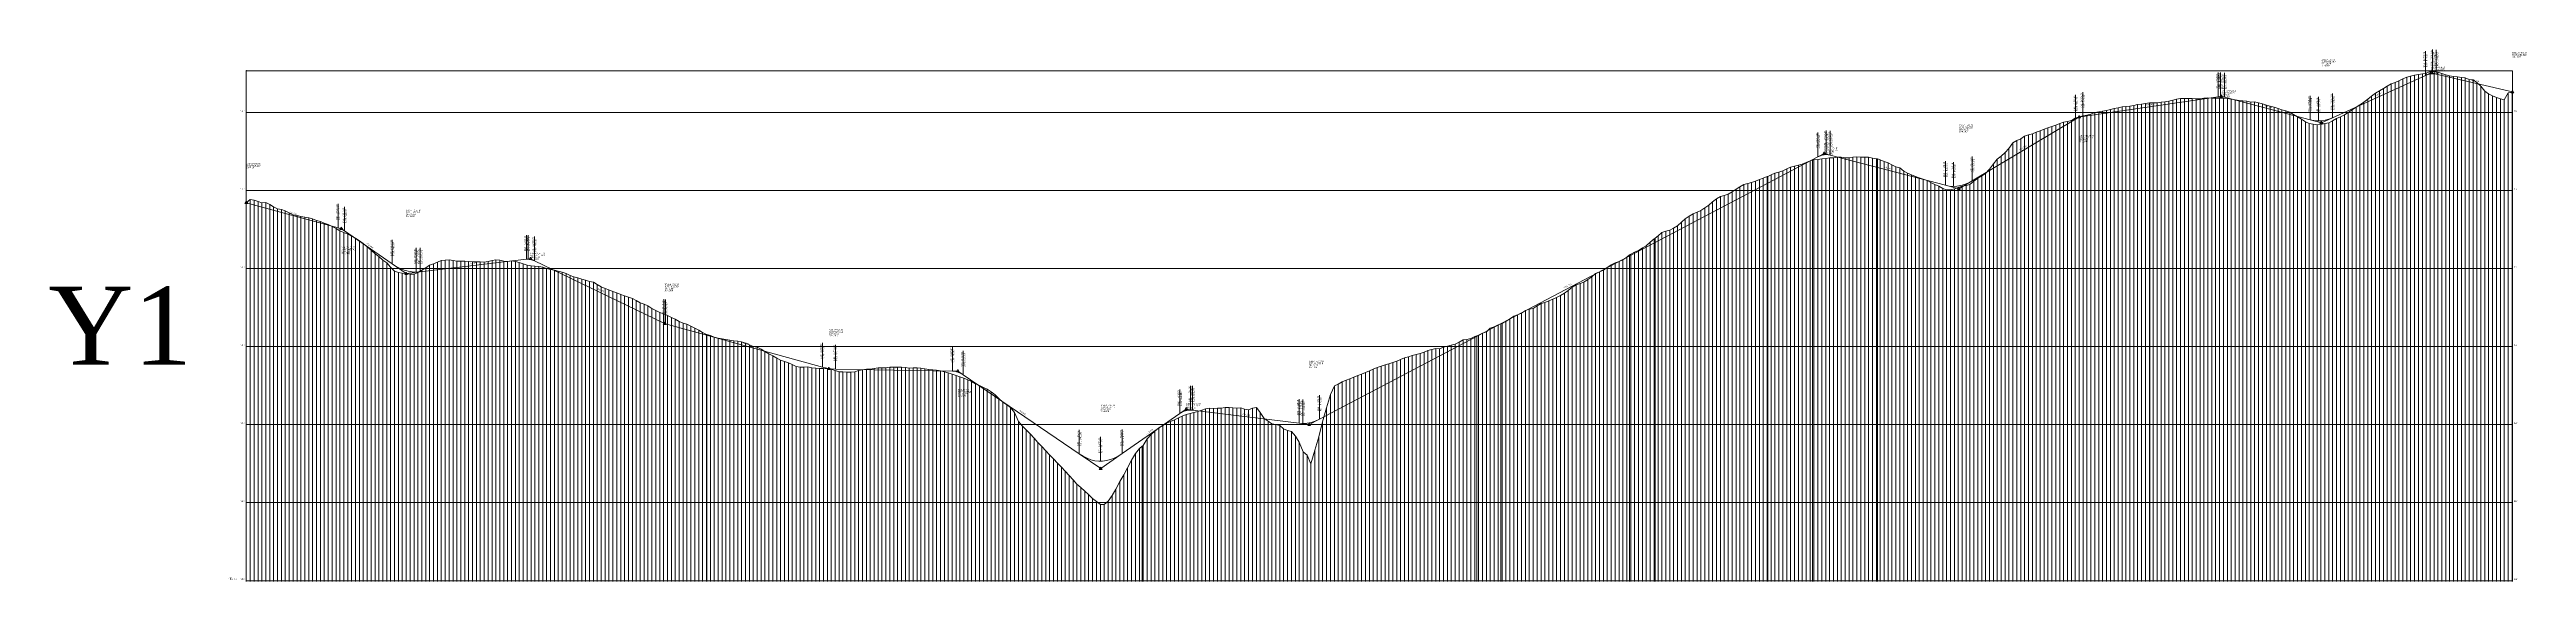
# Model space of a CAD drawing. Header units: metres. Extents: x 478603 to 489313, y 4282657 to 4289463.
# Drawn here: x 482925 to 486100, y 4288782 to 4289463 of the extents above; entities that cross this region are included whole.
import ezdxf

# ---------------------------------------------------------------- set-up
doc = ezdxf.new("R2010")
doc.units = ezdxf.units.M
doc.layers.get('0').update_dxf_attribs({"color": 5, "lineweight": 0})
for name, color, linetype, lineweight in [('PL_SEMBOL', 7, 'Continuous', 0), ('PR_ALINMAN', 1, 'Continuous', 0), ('PR_ENK_EKSEN1', 5, 'Continuous', 0), ('PR_ENK_EKSEN1D', 1, 'Continuous', 0), ('PR_KIYAS', 153, 'Continuous', 0), ('PR_KURP', 2, 'Continuous', 0), ('PR_KURP_MIN', 30, 'Continuous', 0), ('PR_KURP_TF', 4, 'Continuous', 0), ('PR_KURP_TO', 96, 'Continuous', 0), ('PR_OLCEK', 1, 'Continuous', 0), ('PR_PROFIL', 153, 'Continuous', 0), ('PR_TANJANT', 30, 'Continuous', 0)]:
    doc.layers.add(name, color=color, linetype=linetype, lineweight=lineweight)
doc.styles.get("Standard").update_dxf_attribs({"font": 'times.ttf'})

# ---------------------------------------------------------------- blocks, each defined once
blk = doc.blocks.new('3')
at = {"layer": 'PL_SEMBOL'}
for p, q in [((0, 2), (-1.75, -1)), ((0.125, 0.125), (-0.125, -0.125)), ((-0.125, 0.125), (0.125, -0.125)), ((1.75, -1), (0, 2)), ((-1.75, -1), (1.75, -1))]:
    blk.add_line(p, q, dxfattribs=at)

msp = doc.modelspace()

# ---------------------------------------------------------------- linework, layer by layer
at = {"layer": 'PR_ALINMAN'}
for p, q in [((485851.9, 4289375.9), (485971, 4289430.1)), ((485984.8, 4289431.7), (486082.5, 4289408.9)), ((485531.6, 4289377.6), (485705.1, 4289402.7)), ((485713.3, 4289402.2), (485823.1, 4289373.1)), ((485389.9, 4289295.1), (485522.5, 4289374.2)), ((484552.8, 4288989.4), (485192, 4289325.8)), ((485207.8, 4289327.9), (485355.6, 4289289.3)), ((483177, 4289266.8), (483294.6, 4289234.7)), ((483303, 4289230.7), (483364.2, 4289188.4)), ((483399.9, 4289178.2), (483536.2, 4289194.4)), ((483546.4, 4289192.6), (483712.4, 4289112.5)), ((483714.4, 4289111.8), (483915.6, 4289056.3)), ((483932.3, 4289053.8), (484082.3, 4289051.2)), ((484096.1, 4289046.3), (484244.9, 4288945)), ((484299.9, 4288945.3), (484373.9, 4288996.6)), ((484390.2, 4289001.2), (484526.7, 4288984.2))]:
    msp.add_line(p, q, dxfattribs=at)
at = {"layer": 'PR_ENK_EKSEN1'}
for p, q in [((485922, 4289416.4), (485927, 4289419.1)), ((485927, 4289419.1), (485932, 4289421.1)), ((485932, 4289421.1), (485937, 4289423.3)), ((485937, 4289423.3), (485942, 4289425.5)), ((485942, 4289425.5), (485947, 4289427.7)), ((485947, 4289427.7), (485952, 4289429.3)), ((485952, 4289429.3), (485957, 4289430.4)), ((485957, 4289430.4), (485962, 4289431.3)), ((485962, 4289431.3), (485967, 4289432.2)), ((485967, 4289432.2), (485972, 4289433.1)), ((485972, 4289433.1), (485977, 4289435)), ((485977, 4289435), (485982, 4289435)), ((485982, 4289435), (485987, 4289434.1)), ((485987, 4289434.1), (485992, 4289432.7)), ((485992, 4289432.7), (485997, 4289430.9)), ((485997, 4289430.9), (486002, 4289429.5)), ((486002, 4289429.5), (486007, 4289428.7)), ((486007, 4289428.7), (486012, 4289428.4)), ((486012, 4289428.4), (486017, 4289427.6)), ((486017, 4289427.6), (486022, 4289427.2)), ((486022, 4289427.2), (486027, 4289424.8)), ((486027, 4289424.8), (486032, 4289424.5)), ((486032, 4289424.5), (486037, 4289421.1)), ((486037, 4289421.1), (486042, 4289416.5)), ((485562, 4289385.2), (485567, 4289386.5)), ((485567, 4289386.5), (485572, 4289387.6)), ((485572, 4289387.6), (485577, 4289388.6)), ((485577, 4289388.6), (485582, 4289389.8)), ((485582, 4289389.8), (485587, 4289390.2)), ((485587, 4289390.2), (485592, 4289390.8)), ((485592, 4289390.8), (485597, 4289391.7)), ((485597, 4289391.7), (485602, 4289392.6)), ((485602, 4289392.6), (485607, 4289393.3)), ((485607, 4289393.3), (485612, 4289394.2)), ((485612, 4289394.2), (485617, 4289394.8)), ((485617, 4289394.8), (485617.4, 4289394.8)), ((485617.4, 4289394.8), (485622, 4289394.9)), ((485622, 4289394.9), (485627, 4289395.1)), ((485627, 4289395.1), (485632, 4289395.6)), ((485632, 4289395.6), (485637, 4289396.3)), ((485637, 4289396.3), (485642, 4289397.1)), ((485642, 4289397.1), (485647, 4289398.2)), ((485647, 4289398.2), (485652, 4289399.5)), ((485652, 4289399.5), (485657, 4289400.4)), ((485657, 4289400.4), (485662, 4289400.4)), ((485662, 4289400.4), (485667, 4289400.4)), ((485667, 4289400.4), (485672, 4289400.3)), ((485672, 4289400.3), (485677, 4289399.9)), ((485677, 4289399.9), (485682, 4289400.2)), ((485682, 4289400.2), (485687, 4289400.8)), ((485687, 4289400.8), (485692, 4289401.2)), ((485692, 4289401.2), (485697, 4289400.9)), ((485697, 4289400.9), (485702, 4289400.9)), ((485702, 4289400.9), (485707, 4289401.1)), ((485707, 4289401.1), (485712, 4289401.1)), ((485712, 4289401.1), (485717, 4289400.4)), ((485717, 4289400.4), (485722, 4289399.7)), ((485722, 4289399.7), (485727, 4289399)), ((485727, 4289399), (485732, 4289398.1)), ((485732, 4289398.1), (485737, 4289397.7)), ((485737, 4289397.7), (485742, 4289397.1)), ((485742, 4289397.1), (485747, 4289396)), ((485747, 4289396), (485752, 4289396.2)), ((485752, 4289396.2), (485757, 4289395.1)), ((485757, 4289395.1), (485762, 4289393.6)), ((485762, 4289393.6), (485767, 4289392.1)), ((485767, 4289392.1), (485772, 4289390.8)), ((485772, 4289390.8), (485777, 4289389.5)), ((485777, 4289389.5), (485782, 4289387.8)), ((485782, 4289387.8), (485787, 4289386)), ((485787, 4289386), (485792, 4289384.6)), ((485872, 4289382.5), (485877, 4289386.1)), ((485877, 4289386.1), (485882, 4289389.3)), ((485882, 4289389.3), (485887, 4289392.2)), ((485887, 4289392.2), (485892, 4289396)), ((485892, 4289396), (485897, 4289399.8)), ((485897, 4289399.8), (485902, 4289403.7)), ((485902, 4289403.7), (485907, 4289407.5)), ((485907, 4289407.5), (485912, 4289410.3)), ((485912, 4289410.3), (485917, 4289413.5)), ((485917, 4289413.5), (485922, 4289416.4)), ((486042, 4289416.5), (486047, 4289409.8)), ((486047, 4289409.8), (486052, 4289406.4)), ((486052, 4289406.4), (486057, 4289404.1)), ((486057, 4289404.1), (486062, 4289401.6)), ((486062, 4289401.6), (486067, 4289400.2)), ((486067, 4289400.2), (486072, 4289399)), ((486072, 4289399), (486077, 4289407.7)), ((486077, 4289407.7), (486082, 4289408.8)), ((486082, 4289408.8), (486082.5, 4289408.9)), ((485457, 4289352.2), (485462, 4289354)), ((485462, 4289354), (485467, 4289355.3)), ((485467, 4289355.3), (485472, 4289357.4)), ((485472, 4289357.4), (485477, 4289359)), ((485477, 4289359), (485482, 4289361)), ((485482, 4289361), (485487, 4289362.8)), ((485487, 4289362.8), (485492, 4289364.5)), ((485492, 4289364.5), (485497, 4289366.3)), ((485497, 4289366.3), (485502, 4289368.4)), ((485502, 4289368.4), (485507, 4289370)), ((485507, 4289370), (485512, 4289371)), ((485512, 4289371), (485517, 4289372.5)), ((485517, 4289372.5), (485522, 4289375.3)), ((485522, 4289375.3), (485527, 4289376.9)), ((485527, 4289376.9), (485532, 4289378.2)), ((485532, 4289378.2), (485537, 4289379)), ((485537, 4289379), (485542, 4289380.4)), ((485542, 4289380.4), (485547, 4289382.7)), ((485547, 4289382.7), (485552, 4289383.4)), ((485552, 4289383.4), (485557, 4289384.1)), ((485557, 4289384.1), (485562, 4289385.2)), ((485792, 4289384.6), (485797, 4289382.8)), ((485797, 4289382.8), (485802, 4289380.1)), ((485802, 4289380.1), (485807, 4289377)), ((485807, 4289377), (485812, 4289373.8)), ((485812, 4289373.8), (485817, 4289370.6)), ((485817, 4289370.6), (485822, 4289368.5)), ((485822, 4289368.5), (485827, 4289367.8)), ((485827, 4289367.8), (485832, 4289366.6)), ((485832, 4289366.6), (485837, 4289367.3)), ((485837, 4289367.3), (485842, 4289368.4)), ((485842, 4289368.4), (485847, 4289369.5)), ((485847, 4289369.5), (485852, 4289371.9)), ((485852, 4289371.9), (485857, 4289374.7)), ((485857, 4289374.7), (485862, 4289376.8)), ((485862, 4289376.8), (485867, 4289379.4)), ((485867, 4289379.4), (485872, 4289382.5)), ((485187, 4289321.8), (485192, 4289322.5)), ((485192, 4289322.5), (485197, 4289323)), ((485197, 4289323), (485202, 4289323.6)), ((485202, 4289323.6), (485207, 4289324.3)), ((485207, 4289324.3), (485212, 4289324.5)), ((485212, 4289324.5), (485217, 4289325.1)), ((485217, 4289325.1), (485222, 4289325.1)), ((485222, 4289325.1), (485227, 4289324.4)), ((485227, 4289324.4), (485232, 4289324.5)), ((485232, 4289324.5), (485237, 4289325.5)), ((485237, 4289325.5), (485242, 4289325.6)), ((485242, 4289325.6), (485247, 4289325.1)), ((485247, 4289325.1), (485252, 4289325.1)), ((485252, 4289325.1), (485257, 4289325.2)), ((485257, 4289325.2), (485262, 4289324.2)), ((485262, 4289324.2), (485267, 4289323.2)), ((485267, 4289323.2), (485268.3, 4289323)), ((485268.3, 4289323), (485272, 4289321.7)), ((485417, 4289316.8), (485422, 4289322.6)), ((485422, 4289322.6), (485427, 4289326.6)), ((485427, 4289326.6), (485432, 4289331.4)), ((485432, 4289331.4), (485437, 4289336.6)), ((485437, 4289336.6), (485442, 4289343.6)), ((485442, 4289343.6), (485447, 4289346.7)), ((485447, 4289346.7), (485452, 4289348.9)), ((485452, 4289348.9), (485457, 4289352.2)), ((485092, 4289287.4), (485097, 4289290.3)), ((485097, 4289290.3), (485102, 4289291.7)), ((485102, 4289291.7), (485107, 4289292.9)), ((485107, 4289292.9), (485112, 4289294.7)), ((485112, 4289294.7), (485117, 4289296.6)), ((485117, 4289296.6), (485122, 4289298.6)), ((485122, 4289298.6), (485127, 4289300.5)), ((485127, 4289300.5), (485127.7, 4289300.7)), ((485127.7, 4289300.7), (485132, 4289302.6)), ((485132, 4289302.6), (485137, 4289304.7)), ((485137, 4289304.7), (485142, 4289306.1)), ((485142, 4289306.1), (485147, 4289307.8)), ((485147, 4289307.8), (485152, 4289310.2)), ((485152, 4289310.2), (485157, 4289312.5)), ((485157, 4289312.5), (485162, 4289313.8)), ((485162, 4289313.8), (485167, 4289315.1)), ((485167, 4289315.1), (485172, 4289316.5)), ((485172, 4289316.5), (485177, 4289318.5)), ((485177, 4289318.5), (485182, 4289320.5)), ((485182, 4289320.5), (485185.2, 4289321.6)), ((485185.2, 4289321.6), (485187, 4289321.8)), ((485272, 4289321.7), (485277, 4289319.8)), ((485277, 4289319.8), (485282, 4289318)), ((485282, 4289318), (485287, 4289315.5)), ((485287, 4289315.5), (485292, 4289313.1)), ((485292, 4289313.1), (485297, 4289311.6)), ((485297, 4289311.6), (485302, 4289307.5)), ((485302, 4289307.5), (485307, 4289304.7)), ((485307, 4289304.7), (485312, 4289302.7)), ((485312, 4289302.7), (485317, 4289300.5)), ((485317, 4289300.5), (485322, 4289298.7)), ((485322, 4289298.7), (485327, 4289297)), ((485327, 4289297), (485332, 4289295.3)), ((485332, 4289295.3), (485337, 4289292.7)), ((485337, 4289292.7), (485342, 4289290.2)), ((485342, 4289290.2), (485347, 4289288.2)), ((485382, 4289289), (485387, 4289290.4)), ((485387, 4289290.4), (485392, 4289294.5)), ((485392, 4289294.5), (485397, 4289298.2)), ((485397, 4289298.2), (485402, 4289301.3)), ((485402, 4289301.3), (485407, 4289304.5)), ((485407, 4289304.5), (485412, 4289309.8)), ((485412, 4289309.8), (485417, 4289316.8)), ((483177, 4289266.8), (483182, 4289270.9)), ((483182, 4289270.9), (483187, 4289270.2)), ((483187, 4289270.2), (483192, 4289268.4)), ((483192, 4289268.4), (483197, 4289266.6)), ((483197, 4289266.6), (483202, 4289267)), ((483202, 4289267), (483207, 4289264.6)), ((483207, 4289264.6), (483212, 4289261.8)), ((483212, 4289261.8), (483217, 4289259.2)), ((483217, 4289259.2), (483222, 4289258.1)), ((485042, 4289256.8), (485047, 4289260.2)), ((485047, 4289260.2), (485052, 4289264)), ((485052, 4289264), (485057, 4289268)), ((485057, 4289268), (485062, 4289271.7)), ((485062, 4289271.7), (485067, 4289274.7)), ((485067, 4289274.7), (485072, 4289276.1)), ((485072, 4289276.1), (485077, 4289277.8)), ((485077, 4289277.8), (485082, 4289280.9)), ((485082, 4289280.9), (485087, 4289284.2)), ((485087, 4289284.2), (485092, 4289287.4)), ((485347, 4289288.2), (485352, 4289285.1)), ((485352, 4289285.1), (485357, 4289283.5)), ((485357, 4289283.5), (485362, 4289283.6)), ((485362, 4289283.6), (485367, 4289284.8)), ((485367, 4289284.8), (485372, 4289286.6)), ((485372, 4289286.6), (485377, 4289288.2)), ((485377, 4289288.2), (485382, 4289289)), ((483222, 4289258.1), (483227, 4289256.5)), ((483227, 4289256.5), (483232, 4289253.8)), ((483232, 4289253.8), (483237, 4289251.4)), ((483237, 4289251.4), (483242, 4289250.4)), ((483242, 4289250.4), (483247, 4289249.2)), ((483247, 4289249.2), (483252, 4289248.3)), ((483252, 4289248.3), (483257, 4289247.5)), ((483257, 4289247.5), (483262, 4289246.3)), ((483262, 4289246.3), (483267, 4289244.3)), ((483267, 4289244.3), (483272, 4289242.7)), ((483272, 4289242.7), (483277, 4289240.9)), ((483277, 4289240.9), (483282, 4289238.8)), ((483282, 4289238.8), (483287, 4289236.6)), ((483287, 4289236.6), (483292, 4289233.7)), ((483292, 4289233.7), (483297, 4289230.7)), ((483297, 4289230.7), (483302, 4289228.8)), ((483302, 4289228.8), (483307, 4289226.7)), ((484987, 4289224.6), (484992, 4289228.7)), ((484992, 4289228.7), (484997, 4289230.5)), ((484997, 4289230.5), (485002, 4289231.8)), ((485002, 4289231.8), (485007, 4289234.5)), ((485007, 4289234.5), (485012, 4289237.4)), ((485012, 4289237.4), (485017, 4289242.2)), ((485017, 4289242.2), (485022, 4289246.3)), ((485022, 4289246.3), (485027, 4289249.6)), ((485027, 4289249.6), (485032, 4289252.5)), ((485032, 4289252.5), (485037, 4289254.8)), ((485037, 4289254.8), (485042, 4289256.8)), ((483307, 4289226.7), (483312, 4289224.2)), ((483312, 4289224.2), (483317, 4289221.4)), ((483317, 4289221.4), (483322, 4289218.1)), ((483322, 4289218.1), (483327, 4289214.7)), ((483327, 4289214.7), (483332, 4289210.5)), ((483332, 4289210.5), (483337, 4289206.3)), ((483337, 4289206.3), (483342, 4289201.6)), ((483342, 4289201.6), (483347, 4289197.9)), ((483347, 4289197.9), (483352, 4289193.1)), ((484942, 4289193.9), (484947, 4289197)), ((484947, 4289197), (484950.4, 4289200)), ((484950.4, 4289200), (484952, 4289201.1)), ((484952, 4289201.1), (484957, 4289203.4)), ((484957, 4289203.4), (484962, 4289205.9)), ((484962, 4289205.9), (484967, 4289208.9)), ((484967, 4289208.9), (484972, 4289211.6)), ((484972, 4289211.6), (484977, 4289216.2)), ((484977, 4289216.2), (484982, 4289220.5)), ((484982, 4289220.5), (484983.2, 4289221.5)), ((484983.2, 4289221.5), (484987, 4289224.6)), ((483352, 4289193.1), (483357, 4289189.7)), ((483357, 4289189.7), (483362, 4289184.5)), ((483362, 4289184.5), (483367, 4289179.4)), ((483367, 4289179.4), (483372, 4289177.5)), ((483372, 4289177.5), (483377, 4289176.7)), ((483377, 4289176.7), (483382, 4289176.1)), ((483382, 4289176.1), (483387, 4289175.5)), ((483387, 4289175.5), (483392, 4289175.5)), ((483392, 4289175.5), (483397, 4289177.6)), ((483397, 4289177.6), (483402, 4289180.4)), ((483402, 4289180.4), (483407, 4289183.3)), ((483407, 4289183.3), (483412, 4289187.1)), ((483412, 4289187.1), (483417, 4289188.7)), ((483417, 4289188.7), (483422, 4289190.8)), ((483422, 4289190.8), (483427, 4289192.7)), ((483427, 4289192.7), (483432, 4289193.2)), ((483432, 4289193.2), (483437, 4289193.6)), ((483437, 4289193.6), (483442, 4289192.7)), ((483442, 4289192.7), (483447, 4289192.1)), ((483447, 4289192.1), (483452, 4289192.2)), ((483452, 4289192.2), (483457, 4289192)), ((483457, 4289192), (483462, 4289191.6)), ((483462, 4289191.6), (483467, 4289191.3)), ((483467, 4289191.3), (483472, 4289191)), ((483472, 4289191), (483477, 4289191)), ((483477, 4289191), (483482, 4289190.7)), ((483482, 4289190.7), (483487, 4289191.6)), ((483487, 4289191.6), (483492, 4289192.8)), ((483492, 4289192.8), (483497, 4289193.8)), ((483497, 4289193.8), (483502, 4289193.2)), ((483502, 4289193.2), (483507, 4289192)), ((483507, 4289192), (483512, 4289191.8)), ((483512, 4289191.8), (483517, 4289192.4)), ((483517, 4289192.4), (483522, 4289191.6)), ((483522, 4289191.6), (483527, 4289190.4)), ((483527, 4289190.4), (483532, 4289188.8)), ((483532, 4289188.8), (483537, 4289187)), ((483537, 4289187), (483542, 4289186)), ((483542, 4289186), (483547, 4289185.5)), ((483547, 4289185.5), (483552, 4289185.3)), ((483552, 4289185.3), (483557, 4289184.2)), ((483557, 4289184.2), (483562, 4289182.7)), ((483562, 4289182.7), (483567, 4289181.5)), ((483567, 4289181.5), (483572, 4289180.3)), ((483572, 4289180.3), (483577, 4289179.1)), ((483577, 4289179.1), (483582, 4289177.8)), ((483582, 4289177.8), (483587, 4289176.2)), ((483587, 4289176.2), (483592, 4289173.7)), ((483592, 4289173.7), (483597, 4289171.9)), ((483597, 4289171.9), (483602, 4289170.6)), ((483602, 4289170.6), (483607, 4289169)), ((483607, 4289169), (483612, 4289167.6)), ((483612, 4289167.6), (483617, 4289165.9)), ((483617, 4289165.9), (483622, 4289165)), ((483622, 4289165), (483627, 4289162)), ((484882, 4289161.7), (484887, 4289163.2)), ((484887, 4289163.2), (484892, 4289165.3)), ((484892, 4289165.3), (484897, 4289168.4)), ((484897, 4289168.4), (484902, 4289172)), ((484902, 4289172), (484907, 4289176)), ((484907, 4289176), (484912, 4289178.4)), ((484912, 4289178.4), (484917, 4289180.6)), ((484917, 4289180.6), (484922, 4289183.7)), ((484922, 4289183.7), (484927, 4289187.3)), ((484927, 4289187.3), (484932, 4289189.7)), ((484932, 4289189.7), (484937, 4289191.4)), ((484937, 4289191.4), (484942, 4289193.9)), ((483627, 4289162), (483632, 4289159)), ((483632, 4289159), (483637, 4289156.9)), ((483637, 4289156.9), (483642, 4289155.1)), ((483642, 4289155.1), (483647, 4289153.2)), ((483647, 4289153.2), (483652, 4289151.3)), ((483652, 4289151.3), (483657, 4289149.5)), ((483657, 4289149.5), (483662, 4289147.7)), ((483662, 4289147.7), (483667, 4289145.8)), ((483667, 4289145.8), (483672, 4289144.1)), ((483672, 4289144.1), (483677, 4289141.7)), ((483677, 4289141.7), (483682, 4289138.6)), ((483682, 4289138.6), (483687, 4289136.7)), ((483687, 4289136.7), (483692, 4289134.6)), ((483692, 4289134.6), (483697, 4289131.4)), ((484822, 4289130.4), (484827, 4289131.4)), ((484827, 4289131.4), (484832, 4289134.8)), ((484832, 4289134.8), (484837, 4289137.8)), ((484837, 4289137.8), (484842, 4289139.2)), ((484842, 4289139.2), (484847, 4289141.2)), ((484847, 4289141.2), (484852, 4289143.4)), ((484852, 4289143.4), (484857, 4289145.4)), ((484857, 4289145.4), (484862, 4289148)), ((484862, 4289148), (484867, 4289150.8)), ((484867, 4289150.8), (484872, 4289154.3)), ((484872, 4289154.3), (484877, 4289158.5)), ((484877, 4289158.5), (484882, 4289161.7)), ((483697, 4289131.4), (483702, 4289129)), ((483702, 4289129), (483707, 4289126.4)), ((483707, 4289126.4), (483712, 4289124.4)), ((483712, 4289124.4), (483717, 4289122.5)), ((483717, 4289122.5), (483722, 4289119.9)), ((483722, 4289119.9), (483727, 4289117.5)), ((483727, 4289117.5), (483732, 4289114.9)), ((483732, 4289114.9), (483737, 4289112.6)), ((483737, 4289112.6), (483742, 4289111.4)), ((483742, 4289111.4), (483747, 4289108.7)), ((483747, 4289108.7), (483752, 4289106)), ((483752, 4289106), (483757, 4289103.5)), ((483757, 4289103.5), (483762, 4289100.7)), ((483762, 4289100.7), (483767, 4289098.2)), ((484757, 4289097), (484762, 4289099.9)), ((484762, 4289099.9), (484767, 4289101.6)), ((484767, 4289101.6), (484772, 4289106.3)), ((484772, 4289106.3), (484777, 4289107.9)), ((484777, 4289107.9), (484782, 4289110.4)), ((484782, 4289110.4), (484785.3, 4289111.8)), ((484785.3, 4289111.8), (484787, 4289112)), ((484787, 4289112), (484792, 4289114.7)), ((484792, 4289114.7), (484797, 4289118.1)), ((484797, 4289118.1), (484802, 4289121.7)), ((484802, 4289121.7), (484807, 4289123.1)), ((484807, 4289123.1), (484812, 4289125.3)), ((484812, 4289125.3), (484817, 4289129)), ((484817, 4289129), (484822, 4289130.4)), ((483767, 4289098.2), (483767.6, 4289098)), ((483767.6, 4289098), (483772, 4289096.6)), ((483772, 4289096.6), (483777, 4289094.8)), ((483777, 4289094.8), (483782, 4289093.5)), ((483782, 4289093.5), (483787, 4289092.3)), ((483787, 4289092.3), (483792, 4289091.8)), ((483792, 4289091.8), (483797, 4289090.8)), ((483797, 4289090.8), (483802, 4289090.1)), ((483802, 4289090.1), (483807, 4289089.5)), ((483807, 4289089.5), (483812, 4289088.6)), ((483812, 4289088.6), (483817, 4289086.8)), ((483817, 4289086.8), (483822, 4289084.6)), ((483822, 4289084.6), (483827, 4289082.8)), ((483827, 4289082.8), (483832, 4289081.7)), ((483832, 4289081.7), (483837, 4289079.1)), ((483837, 4289079.1), (483842, 4289076.2)), ((483842, 4289076.2), (483847, 4289073.4)), ((483847, 4289073.4), (483852, 4289070.5)), ((483852, 4289070.5), (483857, 4289067.6)), ((484657, 4289065.8), (484662, 4289068.1)), ((484662, 4289068.1), (484667, 4289069.6)), ((484667, 4289069.6), (484672, 4289071.1)), ((484672, 4289071.1), (484677, 4289072.4)), ((484677, 4289072.4), (484682, 4289073.5)), ((484682, 4289073.5), (484687, 4289075.3)), ((484687, 4289075.3), (484692, 4289077.4)), ((484692, 4289077.4), (484697, 4289079)), ((484697, 4289079), (484702, 4289080.1)), ((484702, 4289080.1), (484707, 4289079.8)), ((484707, 4289079.8), (484712, 4289081.6)), ((484712, 4289081.6), (484717, 4289083)), ((484717, 4289083), (484722, 4289084.5)), ((484722, 4289084.5), (484727, 4289085.8)), ((484727, 4289085.8), (484732, 4289088.4)), ((484732, 4289088.4), (484737, 4289091)), ((484737, 4289091), (484742, 4289091.8)), ((484742, 4289091.8), (484747, 4289093)), ((484747, 4289093), (484752, 4289095.4)), ((484752, 4289095.4), (484754.8, 4289096.5)), ((484754.8, 4289096.5), (484757, 4289097)), ((483857, 4289067.6), (483862, 4289065.3)), ((483862, 4289065.3), (483867, 4289063.6)), ((483867, 4289063.6), (483872, 4289061.7)), ((483872, 4289061.7), (483877, 4289059.6)), ((483877, 4289059.6), (483882, 4289057)), ((483882, 4289057), (483887, 4289056.3)), ((483887, 4289056.3), (483892, 4289056)), ((483892, 4289056), (483897, 4289056.7)), ((483897, 4289056.7), (483902, 4289055.5)), ((483902, 4289055.5), (483907, 4289055)), ((483907, 4289055), (483912, 4289054.5)), ((483912, 4289054.5), (483917, 4289054.3)), ((483917, 4289054.3), (483922, 4289054.2)), ((483922, 4289054.2), (483927, 4289053.7)), ((483927, 4289053.7), (483932, 4289051.7)), ((483932, 4289051.7), (483937, 4289050.3)), ((483937, 4289050.3), (483942, 4289050.1)), ((483942, 4289050.1), (483947, 4289049.9)), ((483947, 4289049.9), (483952, 4289049.8)), ((483952, 4289049.8), (483957, 4289050.2)), ((483957, 4289050.2), (483962, 4289051.8)), ((483962, 4289051.8), (483967, 4289052.7)), ((483967, 4289052.7), (483972, 4289053.5)), ((483972, 4289053.5), (483977, 4289053.8)), ((483977, 4289053.8), (483982, 4289054.3)), ((483982, 4289054.3), (483987, 4289055.1)), ((483987, 4289055.1), (483992, 4289055.4)), ((483992, 4289055.4), (483997, 4289055.5)), ((483997, 4289055.5), (484002, 4289056.1)), ((484002, 4289056.1), (484007, 4289056.3)), ((484007, 4289056.3), (484012, 4289056)), ((484012, 4289056), (484017, 4289056.2)), ((484017, 4289056.2), (484022, 4289055.6)), ((484022, 4289055.6), (484027, 4289055)), ((484027, 4289055), (484032, 4289055.4)), ((484032, 4289055.4), (484037, 4289055.5)), ((484037, 4289055.5), (484042, 4289054.7)), ((484042, 4289054.7), (484047, 4289054)), ((484047, 4289054), (484052, 4289053.3)), ((484052, 4289053.3), (484057, 4289052.6)), ((484057, 4289052.6), (484062, 4289052.2)), ((484062, 4289052.2), (484067, 4289051.5)), ((484067, 4289051.5), (484072, 4289050.1)), ((484072, 4289050.1), (484077, 4289048.7)), ((484077, 4289048.7), (484082, 4289047)), ((484082, 4289047), (484087, 4289045.4)), ((484087, 4289045.4), (484092, 4289043.7)), ((484092, 4289043.7), (484097, 4289041.9)), ((484097, 4289041.9), (484102, 4289039.8)), ((484102, 4289039.8), (484107, 4289037.6)), ((484107, 4289037.6), (484112, 4289035)), ((484577, 4289034.3), (484582, 4289037.4)), ((484582, 4289037.4), (484587, 4289039.5)), ((484587, 4289039.5), (484592, 4289041.3)), ((484592, 4289041.3), (484597, 4289043.2)), ((484597, 4289043.2), (484602, 4289045.4)), ((484602, 4289045.4), (484607, 4289047.2)), ((484607, 4289047.2), (484612, 4289049.5)), ((484612, 4289049.5), (484617, 4289051.5)), ((484617, 4289051.5), (484622, 4289053.8)), ((484622, 4289053.8), (484627, 4289055.6)), ((484627, 4289055.6), (484632, 4289057.4)), ((484632, 4289057.4), (484637, 4289059.1)), ((484637, 4289059.1), (484642, 4289060.5)), ((484642, 4289060.5), (484647, 4289062.1)), ((484647, 4289062.1), (484652, 4289063.8)), ((484652, 4289063.8), (484657, 4289065.8)), ((484112, 4289035), (484117, 4289032.5)), ((484117, 4289032.5), (484122, 4289030.1)), ((484122, 4289030.1), (484127, 4289028)), ((484127, 4289028), (484132, 4289024.4)), ((484132, 4289024.4), (484137, 4289020.5)), ((484137, 4289020.5), (484142, 4289016.1)), ((484142, 4289016.1), (484147, 4289011.4)), ((484147, 4289011.4), (484152, 4289007.7)), ((484152, 4289007.7), (484157, 4289004.4)), ((484157, 4289004.4), (484162, 4288998.2)), ((484427, 4289003.8), (484432, 4289004.5)), ((484432, 4289004.5), (484437, 4289004.4)), ((484437, 4289004.4), (484442, 4289003.9)), ((484562, 4289004), (484567, 4289021)), ((484567, 4289021), (484572, 4289032.4)), ((484572, 4289032.4), (484577, 4289034.3)), ((484162, 4288998.2), (484167, 4288986.4)), ((484167, 4288986.4), (484172, 4288980.4)), ((484172, 4288980.4), (484177, 4288975.9)), ((484177, 4288975.9), (484182, 4288970.7)), ((484337, 4288969.8), (484342, 4288974.1)), ((484342, 4288974.1), (484347, 4288978.6)), ((484347, 4288978.6), (484352, 4288981.6)), ((484352, 4288981.6), (484357, 4288984.4)), ((484357, 4288984.4), (484361.9, 4288986.6)), ((484361.9, 4288986.6), (484362, 4288986.7)), ((484362, 4288986.7), (484367, 4288988.8)), ((484367, 4288988.8), (484372, 4288991.3)), ((484372, 4288991.3), (484377, 4288993.4)), ((484377, 4288993.4), (484382, 4288995.3)), ((484382, 4288995.3), (484387, 4288996.6)), ((484387, 4288996.6), (484392, 4288997.9)), ((484392, 4288997.9), (484397, 4288999.4)), ((484397, 4288999.4), (484402, 4289001.2)), ((484402, 4289001.2), (484407, 4289002.6)), ((484407, 4289002.6), (484412, 4289003.6)), ((484412, 4289003.6), (484417, 4289003.4)), ((484417, 4289003.4), (484422, 4289003.5)), ((484422, 4289003.5), (484427, 4289003.8)), ((484442, 4289003.9), (484447, 4289003.7)), ((484447, 4289003.7), (484452, 4289004.1)), ((484452, 4289004.1), (484457, 4289002.5)), ((484457, 4289002.5), (484462, 4289001.4)), ((484462, 4289001.4), (484467, 4289003.5)), ((484467, 4289003.5), (484472, 4289004.3)), ((484472, 4289004.3), (484477, 4288998)), ((484477, 4288998), (484482, 4288990.3)), ((484482, 4288990.3), (484487, 4288987.1)), ((484487, 4288987.1), (484492, 4288983.7)), ((484492, 4288983.7), (484497, 4288982.6)), ((484497, 4288982.6), (484502, 4288981.3)), ((484502, 4288981.3), (484507, 4288977.2)), ((484507, 4288977.2), (484512, 4288975.2)), ((484512, 4288975.2), (484517, 4288973.6)), ((484517, 4288973.6), (484522, 4288967.8)), ((484552, 4288966.8), (484557, 4288986.2)), ((484557, 4288986.2), (484562, 4289004)), ((484182, 4288970.7), (484187, 4288965.3)), ((484187, 4288965.3), (484192, 4288959.8)), ((484192, 4288959.8), (484197, 4288954.3)), ((484197, 4288954.3), (484202, 4288949.1)), ((484202, 4288949.1), (484207, 4288943.9)), ((484207, 4288943.9), (484212, 4288938.5)), ((484312, 4288937), (484317, 4288945.6)), ((484317, 4288945.6), (484322, 4288952)), ((484322, 4288952), (484325.6, 4288954.7)), ((484325.6, 4288954.7), (484327, 4288955.8)), ((484327, 4288955.8), (484332, 4288964.3)), ((484332, 4288964.3), (484337, 4288969.8)), ((484522, 4288967.8), (484527, 4288960)), ((484527, 4288960), (484532, 4288947.6)), ((484532, 4288947.6), (484537, 4288943.2)), ((484537, 4288943.2), (484542, 4288932.1)), ((484542, 4288932.1), (484547, 4288949.9)), ((484547, 4288949.9), (484552, 4288966.8)), ((484212, 4288938.5), (484217, 4288933.1)), ((484217, 4288933.1), (484222, 4288928)), ((484222, 4288928), (484227, 4288922.9)), ((484227, 4288922.9), (484232, 4288917.3)), ((484232, 4288917.3), (484237, 4288911.7)), ((484237, 4288911.7), (484242, 4288906.4)), ((484292, 4288900), (484297, 4288909.6)), ((484297, 4288909.6), (484302, 4288918.2)), ((484302, 4288918.2), (484307, 4288927.3)), ((484307, 4288927.3), (484312, 4288937)), ((484242, 4288906.4), (484247, 4288902)), ((484247, 4288902), (484252, 4288897.4)), ((484252, 4288897.4), (484257, 4288893)), ((484257, 4288893), (484262, 4288888)), ((484262, 4288888), (484267, 4288884)), ((484267, 4288884), (484272, 4288880.1)), ((484272, 4288880.1), (484277, 4288880)), ((484277, 4288880), (484282, 4288884.5)), ((484282, 4288884.5), (484287, 4288891.5)), ((484287, 4288891.5), (484292, 4288900))]:
    msp.add_line(p, q, dxfattribs=at)
at = {"layer": 'PR_ENK_EKSEN1D'}
for p, q in [((485927, 4288781.5), (485927, 4289419.1)), ((485932, 4288781.5), (485932, 4289421.1)), ((485937, 4288781.5), (485937, 4289423.3)), ((485942, 4288781.5), (485942, 4289425.5)), ((485947, 4288781.5), (485947, 4289427.7)), ((485952, 4288781.5), (485952, 4289429.3)), ((485957, 4288781.5), (485957, 4289430.4)), ((485962, 4288781.5), (485962, 4289431.3)), ((485967, 4288781.5), (485967, 4289432.2)), ((485972, 4288781.5), (485972, 4289433.1)), ((485977, 4288781.5), (485977, 4289435)), ((485982, 4288781.5), (485982, 4289435)), ((485987, 4288781.5), (485987, 4289434.1)), ((485992, 4288781.5), (485992, 4289432.7)), ((485997, 4288781.5), (485997, 4289430.9)), ((486002, 4288781.5), (486002, 4289429.5)), ((486007, 4288781.5), (486007, 4289428.7)), ((486012, 4288781.5), (486012, 4289428.4)), ((486017, 4288781.5), (486017, 4289427.6)), ((486022, 4288781.5), (486022, 4289427.2)), ((486027, 4288781.5), (486027, 4289424.8)), ((486032, 4288781.5), (486032, 4289424.5)), ((486037, 4288781.5), (486037, 4289421.1)), ((485567, 4288781.5), (485567, 4289386.5)), ((485572, 4288781.5), (485572, 4289387.6)), ((485577, 4288781.5), (485577, 4289388.6)), ((485582, 4288781.5), (485582, 4289389.8)), ((485587, 4288781.5), (485587, 4289390.2)), ((485592, 4288781.5), (485592, 4289390.8)), ((485597, 4288781.5), (485597, 4289391.7)), ((485602, 4288781.5), (485602, 4289392.6)), ((485607, 4288781.5), (485607, 4289393.3)), ((485612, 4288781.5), (485612, 4289394.2)), ((485617, 4288781.5), (485617, 4289394.8)), ((485617.4, 4288781.5), (485617.4, 4289394.8)), ((485622, 4288781.5), (485622, 4289394.9)), ((485627, 4288781.5), (485627, 4289395.1)), ((485632, 4288781.5), (485632, 4289395.6)), ((485637, 4288781.5), (485637, 4289396.3)), ((485642, 4288781.5), (485642, 4289397.1)), ((485647, 4288781.5), (485647, 4289398.2)), ((485652, 4288781.5), (485652, 4289399.5)), ((485657, 4288781.5), (485657, 4289400.4)), ((485662, 4288781.5), (485662, 4289400.4)), ((485667, 4288781.5), (485667, 4289400.4)), ((485672, 4288781.5), (485672, 4289400.3)), ((485677, 4288781.5), (485677, 4289399.9)), ((485682, 4288781.5), (485682, 4289400.2)), ((485687, 4288781.5), (485687, 4289400.8)), ((485692, 4288781.5), (485692, 4289401.2)), ((485697, 4288781.5), (485697, 4289400.9)), ((485702, 4288781.5), (485702, 4289400.9)), ((485707, 4288781.5), (485707, 4289401.1)), ((485712, 4288781.5), (485712, 4289401.1)), ((485717, 4288781.5), (485717, 4289400.4)), ((485722, 4288781.5), (485722, 4289399.7)), ((485727, 4288781.5), (485727, 4289399)), ((485732, 4288781.5), (485732, 4289398.1)), ((485737, 4288781.5), (485737, 4289397.7)), ((485742, 4288781.5), (485742, 4289397.1)), ((485747, 4288781.5), (485747, 4289396)), ((485752, 4288781.5), (485752, 4289396.2)), ((485757, 4288781.5), (485757, 4289395.1)), ((485762, 4288781.5), (485762, 4289393.6)), ((485767, 4288781.5), (485767, 4289392.1)), ((485772, 4288781.5), (485772, 4289390.8)), ((485777, 4288781.5), (485777, 4289389.5)), ((485782, 4288781.5), (485782, 4289387.8)), ((485787, 4288781.5), (485787, 4289386)), ((485877, 4288781.5), (485877, 4289386.1)), ((485882, 4288781.5), (485882, 4289389.3)), ((485887, 4288781.5), (485887, 4289392.2)), ((485892, 4288781.5), (485892, 4289396)), ((485897, 4288781.5), (485897, 4289399.8)), ((485902, 4288781.5), (485902, 4289403.7)), ((485907, 4288781.5), (485907, 4289407.5)), ((485912, 4288781.5), (485912, 4289410.3)), ((485917, 4288781.5), (485917, 4289413.5)), ((485922, 4288781.5), (485922, 4289416.4)), ((486042, 4288781.5), (486042, 4289416.5)), ((486047, 4288781.5), (486047, 4289409.8)), ((486052, 4288781.5), (486052, 4289406.4)), ((486057, 4288781.5), (486057, 4289404.1)), ((486062, 4288781.5), (486062, 4289401.6)), ((486067, 4288781.5), (486067, 4289400.2)), ((486072, 4288781.5), (486072, 4289399)), ((486077, 4288781.5), (486077, 4289407.7)), ((486082, 4288781.5), (486082, 4289408.8)), ((486082.5, 4288781.5), (486082.5, 4289408.9)), ((485462, 4288781.5), (485462, 4289354)), ((485467, 4288781.5), (485467, 4289355.3)), ((485472, 4288781.5), (485472, 4289357.4)), ((485477, 4288781.5), (485477, 4289359)), ((485482, 4288781.5), (485482, 4289361)), ((485487, 4288781.5), (485487, 4289362.8)), ((485492, 4288781.5), (485492, 4289364.5)), ((485497, 4288781.5), (485497, 4289366.3)), ((485502, 4288781.5), (485502, 4289368.4)), ((485507, 4288781.5), (485507, 4289370)), ((485512, 4288781.5), (485512, 4289371)), ((485517, 4288781.5), (485517, 4289372.5)), ((485522, 4288781.5), (485522, 4289375.3)), ((485527, 4288781.5), (485527, 4289376.9)), ((485532, 4288781.5), (485532, 4289378.2)), ((485537, 4288781.5), (485537, 4289379)), ((485542, 4288781.5), (485542, 4289380.4)), ((485547, 4288781.5), (485547, 4289382.7)), ((485552, 4288781.5), (485552, 4289383.4)), ((485557, 4288781.5), (485557, 4289384.1)), ((485562, 4288781.5), (485562, 4289385.2)), ((485792, 4288781.5), (485792, 4289384.6)), ((485797, 4288781.5), (485797, 4289382.8)), ((485802, 4288781.5), (485802, 4289380.1)), ((485807, 4288781.5), (485807, 4289377)), ((485812, 4288781.5), (485812, 4289373.8)), ((485817, 4288781.5), (485817, 4289370.6)), ((485822, 4288781.5), (485822, 4289368.5)), ((485827, 4288781.5), (485827, 4289367.8)), ((485832, 4288781.5), (485832, 4289366.6)), ((485837, 4288781.5), (485837, 4289367.3)), ((485842, 4288781.5), (485842, 4289368.4)), ((485847, 4288781.5), (485847, 4289369.5)), ((485852, 4288781.5), (485852, 4289371.9)), ((485857, 4288781.5), (485857, 4289374.7)), ((485862, 4288781.5), (485862, 4289376.8)), ((485867, 4288781.5), (485867, 4289379.4)), ((485872, 4288781.5), (485872, 4289382.5)), ((485192, 4288781.5), (485192, 4289322.5)), ((485197, 4288781.5), (485197, 4289323)), ((485202, 4288781.5), (485202, 4289323.6)), ((485207, 4288781.5), (485207, 4289324.3)), ((485212, 4288781.5), (485212, 4289324.5)), ((485217, 4288781.5), (485217, 4289325.1)), ((485222, 4288781.5), (485222, 4289325.1)), ((485227, 4288781.5), (485227, 4289324.4)), ((485232, 4288781.5), (485232, 4289324.5)), ((485237, 4288781.5), (485237, 4289325.5)), ((485242, 4288781.5), (485242, 4289325.6)), ((485247, 4288781.5), (485247, 4289325.1)), ((485252, 4288781.5), (485252, 4289325.1)), ((485257, 4288781.5), (485257, 4289325.2)), ((485262, 4288781.5), (485262, 4289324.2)), ((485267, 4288781.5), (485267, 4289323.2)), ((485268.3, 4288781.5), (485268.3, 4289323)), ((485422, 4288781.5), (485422, 4289322.6)), ((485427, 4288781.5), (485427, 4289326.6)), ((485432, 4288781.5), (485432, 4289331.4)), ((485437, 4288781.5), (485437, 4289336.6)), ((485442, 4288781.5), (485442, 4289343.6)), ((485447, 4288781.5), (485447, 4289346.7)), ((485452, 4288781.5), (485452, 4289348.9)), ((485457, 4288781.5), (485457, 4289352.2)), ((485097, 4288781.5), (485097, 4289290.3)), ((485102, 4288781.5), (485102, 4289291.7)), ((485107, 4288781.5), (485107, 4289292.9)), ((485112, 4288781.5), (485112, 4289294.7)), ((485117, 4288781.5), (485117, 4289296.6)), ((485122, 4288781.5), (485122, 4289298.6)), ((485127, 4288781.5), (485127, 4289300.5)), ((485127.7, 4288781.5), (485127.7, 4289300.7)), ((485132, 4288781.5), (485132, 4289302.6)), ((485137, 4288781.5), (485137, 4289304.7)), ((485142, 4288781.5), (485142, 4289306.1)), ((485147, 4288781.5), (485147, 4289307.8)), ((485152, 4288781.5), (485152, 4289310.2)), ((485157, 4288781.5), (485157, 4289312.5)), ((485162, 4288781.5), (485162, 4289313.8)), ((485167, 4288781.5), (485167, 4289315.1)), ((485172, 4288781.5), (485172, 4289316.5)), ((485177, 4288781.5), (485177, 4289318.5)), ((485182, 4288781.5), (485182, 4289320.5)), ((485185.2, 4288781.5), (485185.2, 4289321.6)), ((485187, 4288781.5), (485187, 4289321.8)), ((485272, 4288781.5), (485272, 4289321.7)), ((485277, 4288781.5), (485277, 4289319.8)), ((485282, 4288781.5), (485282, 4289318)), ((485287, 4288781.5), (485287, 4289315.5)), ((485292, 4288781.5), (485292, 4289313.1)), ((485297, 4288781.5), (485297, 4289311.6)), ((485302, 4288781.5), (485302, 4289307.5)), ((485307, 4288781.5), (485307, 4289304.7)), ((485312, 4288781.5), (485312, 4289302.7)), ((485317, 4288781.5), (485317, 4289300.5)), ((485322, 4288781.5), (485322, 4289298.7)), ((485327, 4288781.5), (485327, 4289297)), ((485332, 4288781.5), (485332, 4289295.3)), ((485337, 4288781.5), (485337, 4289292.7)), ((485342, 4288781.5), (485342, 4289290.2)), ((485387, 4288781.5), (485387, 4289290.4)), ((485392, 4288781.5), (485392, 4289294.5)), ((485397, 4288781.5), (485397, 4289298.2)), ((485402, 4288781.5), (485402, 4289301.3)), ((485407, 4288781.5), (485407, 4289304.5)), ((485412, 4288781.5), (485412, 4289309.8)), ((485417, 4288781.5), (485417, 4289316.8)), ((483177, 4288781.5), (483177, 4289266.8)), ((483182, 4288781.5), (483182, 4289270.9)), ((483187, 4288781.5), (483187, 4289270.2)), ((483192, 4288781.5), (483192, 4289268.4)), ((483197, 4288781.5), (483197, 4289266.6)), ((483202, 4288781.5), (483202, 4289267)), ((483207, 4288781.5), (483207, 4289264.6)), ((483212, 4288781.5), (483212, 4289261.8)), ((483217, 4288781.5), (483217, 4289259.2)), ((485047, 4288781.5), (485047, 4289260.2)), ((485052, 4288781.5), (485052, 4289264)), ((485057, 4288781.5), (485057, 4289268)), ((485062, 4288781.5), (485062, 4289271.7)), ((485067, 4288781.5), (485067, 4289274.7)), ((485072, 4288781.5), (485072, 4289276.1)), ((485077, 4288781.5), (485077, 4289277.8)), ((485082, 4288781.5), (485082, 4289280.9)), ((485087, 4288781.5), (485087, 4289284.2)), ((485092, 4288781.5), (485092, 4289287.4)), ((485347, 4288781.5), (485347, 4289288.2)), ((485352, 4288781.5), (485352, 4289285.1)), ((485357, 4288781.5), (485357, 4289283.5)), ((485362, 4288781.5), (485362, 4289283.6)), ((485367, 4288781.5), (485367, 4289284.8)), ((485372, 4288781.5), (485372, 4289286.6)), ((485377, 4288781.5), (485377, 4289288.2)), ((485382, 4288781.5), (485382, 4289289)), ((483222, 4288781.5), (483222, 4289258.1)), ((483227, 4288781.5), (483227, 4289256.5)), ((483232, 4288781.5), (483232, 4289253.8)), ((483237, 4288781.5), (483237, 4289251.4)), ((483242, 4288781.5), (483242, 4289250.4)), ((483247, 4288781.5), (483247, 4289249.2)), ((483252, 4288781.5), (483252, 4289248.3)), ((483257, 4288781.5), (483257, 4289247.5)), ((483262, 4288781.5), (483262, 4289246.3)), ((483267, 4288781.5), (483267, 4289244.3)), ((483272, 4288781.5), (483272, 4289242.7)), ((483277, 4288781.5), (483277, 4289240.9)), ((483282, 4288781.5), (483282, 4289238.8)), ((483287, 4288781.5), (483287, 4289236.6)), ((483292, 4288781.5), (483292, 4289233.7)), ((483297, 4288781.5), (483297, 4289230.7)), ((483302, 4288781.5), (483302, 4289228.8)), ((484992, 4288781.5), (484992, 4289228.7)), ((484997, 4288781.5), (484997, 4289230.5)), ((485002, 4288781.5), (485002, 4289231.8)), ((485007, 4288781.5), (485007, 4289234.5)), ((485012, 4288781.5), (485012, 4289237.4)), ((485017, 4288781.5), (485017, 4289242.2)), ((485022, 4288781.5), (485022, 4289246.3)), ((485027, 4288781.5), (485027, 4289249.6)), ((485032, 4288781.5), (485032, 4289252.5)), ((485037, 4288781.5), (485037, 4289254.8)), ((485042, 4288781.5), (485042, 4289256.8)), ((483307, 4288781.5), (483307, 4289226.7)), ((483312, 4288781.5), (483312, 4289224.2)), ((483317, 4288781.5), (483317, 4289221.4)), ((483322, 4288781.5), (483322, 4289218.1)), ((483327, 4288781.5), (483327, 4289214.7)), ((483332, 4288781.5), (483332, 4289210.5)), ((483337, 4288781.5), (483337, 4289206.3)), ((483342, 4288781.5), (483342, 4289201.6)), ((483347, 4288781.5), (483347, 4289197.9)), ((484947, 4288781.5), (484947, 4289197)), ((484950.4, 4288781.5), (484950.4, 4289200)), ((484952, 4288781.5), (484952, 4289201.1)), ((484957, 4288781.5), (484957, 4289203.4)), ((484962, 4288781.5), (484962, 4289205.9)), ((484967, 4288781.5), (484967, 4289208.9)), ((484972, 4288781.5), (484972, 4289211.6)), ((484977, 4288781.5), (484977, 4289216.2)), ((484982, 4288781.5), (484982, 4289220.5)), ((484983.2, 4288781.5), (484983.2, 4289221.5)), ((484987, 4288781.5), (484987, 4289224.6)), ((483352, 4288781.5), (483352, 4289193.1)), ((483357, 4288781.5), (483357, 4289189.7)), ((483362, 4288781.5), (483362, 4289184.5)), ((483367, 4288781.5), (483367, 4289179.4)), ((483372, 4288781.5), (483372, 4289177.5)), ((483377, 4288781.5), (483377, 4289176.7)), ((483382, 4288781.5), (483382, 4289176.1)), ((483387, 4288781.5), (483387, 4289175.5)), ((483392, 4288781.5), (483392, 4289175.5)), ((483397, 4288781.5), (483397, 4289177.6)), ((483402, 4288781.5), (483402, 4289180.4)), ((483407, 4288781.5), (483407, 4289183.3)), ((483412, 4288781.5), (483412, 4289187.1)), ((483417, 4288781.5), (483417, 4289188.7)), ((483422, 4288781.5), (483422, 4289190.8)), ((483427, 4288781.5), (483427, 4289192.7)), ((483432, 4288781.5), (483432, 4289193.2)), ((483437, 4288781.5), (483437, 4289193.6)), ((483442, 4288781.5), (483442, 4289192.7)), ((483447, 4288781.5), (483447, 4289192.1)), ((483452, 4288781.5), (483452, 4289192.2)), ((483457, 4288781.5), (483457, 4289192)), ((483462, 4288781.5), (483462, 4289191.6)), ((483467, 4288781.5), (483467, 4289191.3)), ((483472, 4288781.5), (483472, 4289191)), ((483477, 4288781.5), (483477, 4289191)), ((483482, 4288781.5), (483482, 4289190.7)), ((483487, 4288781.5), (483487, 4289191.6)), ((483492, 4288781.5), (483492, 4289192.8)), ((483497, 4288781.5), (483497, 4289193.8)), ((483502, 4288781.5), (483502, 4289193.2)), ((483507, 4288781.5), (483507, 4289192)), ((483512, 4288781.5), (483512, 4289191.8)), ((483517, 4288781.5), (483517, 4289192.4)), ((483522, 4288781.5), (483522, 4289191.6)), ((483527, 4288781.5), (483527, 4289190.4)), ((483532, 4288781.5), (483532, 4289188.8)), ((483537, 4288781.5), (483537, 4289187)), ((483542, 4288781.5), (483542, 4289186)), ((483547, 4288781.5), (483547, 4289185.5)), ((483552, 4288781.5), (483552, 4289185.3)), ((483557, 4288781.5), (483557, 4289184.2)), ((483562, 4288781.5), (483562, 4289182.7)), ((483567, 4288781.5), (483567, 4289181.5)), ((483572, 4288781.5), (483572, 4289180.3)), ((483577, 4288781.5), (483577, 4289179.1)), ((483582, 4288781.5), (483582, 4289177.8)), ((483587, 4288781.5), (483587, 4289176.2)), ((483592, 4288781.5), (483592, 4289173.7)), ((483597, 4288781.5), (483597, 4289171.9)), ((483602, 4288781.5), (483602, 4289170.6)), ((483607, 4288781.5), (483607, 4289169)), ((483612, 4288781.5), (483612, 4289167.6)), ((483617, 4288781.5), (483617, 4289165.9)), ((483622, 4288781.5), (483622, 4289165)), ((484887, 4288781.5), (484887, 4289163.2)), ((484892, 4288781.5), (484892, 4289165.3)), ((484897, 4288781.5), (484897, 4289168.4)), ((484902, 4288781.5), (484902, 4289172)), ((484907, 4288781.5), (484907, 4289176)), ((484912, 4288781.5), (484912, 4289178.4)), ((484917, 4288781.5), (484917, 4289180.6)), ((484922, 4288781.5), (484922, 4289183.7)), ((484927, 4288781.5), (484927, 4289187.3)), ((484932, 4288781.5), (484932, 4289189.7)), ((484937, 4288781.5), (484937, 4289191.4)), ((484942, 4288781.5), (484942, 4289193.9)), ((483627, 4288781.5), (483627, 4289162)), ((483632, 4288781.5), (483632, 4289159)), ((483637, 4288781.5), (483637, 4289156.9)), ((483642, 4288781.5), (483642, 4289155.1)), ((483647, 4288781.5), (483647, 4289153.2)), ((483652, 4288781.5), (483652, 4289151.3)), ((483657, 4288781.5), (483657, 4289149.5)), ((483662, 4288781.5), (483662, 4289147.7)), ((483667, 4288781.5), (483667, 4289145.8)), ((483672, 4288781.5), (483672, 4289144.1)), ((483677, 4288781.5), (483677, 4289141.7)), ((483682, 4288781.5), (483682, 4289138.6)), ((483687, 4288781.5), (483687, 4289136.7)), ((483692, 4288781.5), (483692, 4289134.6)), ((484827, 4288781.5), (484827, 4289131.4)), ((484832, 4288781.5), (484832, 4289134.8)), ((484837, 4288781.5), (484837, 4289137.8)), ((484842, 4288781.5), (484842, 4289139.2)), ((484847, 4288781.5), (484847, 4289141.2)), ((484852, 4288781.5), (484852, 4289143.4)), ((484857, 4288781.5), (484857, 4289145.4)), ((484862, 4288781.5), (484862, 4289148)), ((484867, 4288781.5), (484867, 4289150.8)), ((484872, 4288781.5), (484872, 4289154.3)), ((484877, 4288781.5), (484877, 4289158.5)), ((484882, 4288781.5), (484882, 4289161.7)), ((483697, 4288781.5), (483697, 4289131.4)), ((483702, 4288781.5), (483702, 4289129)), ((483707, 4288781.5), (483707, 4289126.4)), ((483712, 4288781.5), (483712, 4289124.4)), ((483717, 4288781.5), (483717, 4289122.5)), ((483722, 4288781.5), (483722, 4289119.9)), ((483727, 4288781.5), (483727, 4289117.5)), ((483732, 4288781.5), (483732, 4289114.9)), ((483737, 4288781.5), (483737, 4289112.6)), ((483742, 4288781.5), (483742, 4289111.4)), ((483747, 4288781.5), (483747, 4289108.7)), ((483752, 4288781.5), (483752, 4289106)), ((483757, 4288781.5), (483757, 4289103.5)), ((483762, 4288781.5), (483762, 4289100.7)), ((484762, 4288781.5), (484762, 4289099.9)), ((484767, 4288781.5), (484767, 4289101.6)), ((484772, 4288781.5), (484772, 4289106.3)), ((484777, 4288781.5), (484777, 4289107.9)), ((484782, 4288781.5), (484782, 4289110.4)), ((484785.3, 4288781.5), (484785.3, 4289111.8)), ((484787, 4288781.5), (484787, 4289112)), ((484792, 4288781.5), (484792, 4289114.7)), ((484797, 4288781.5), (484797, 4289118.1)), ((484802, 4288781.5), (484802, 4289121.7)), ((484807, 4288781.5), (484807, 4289123.1)), ((484812, 4288781.5), (484812, 4289125.3)), ((484817, 4288781.5), (484817, 4289129)), ((484822, 4288781.5), (484822, 4289130.4)), ((483767, 4288781.5), (483767, 4289098.2)), ((483767.6, 4288781.5), (483767.6, 4289098)), ((483772, 4288781.5), (483772, 4289096.6)), ((483777, 4288781.5), (483777, 4289094.8)), ((483782, 4288781.5), (483782, 4289093.5)), ((483787, 4288781.5), (483787, 4289092.3)), ((483792, 4288781.5), (483792, 4289091.8)), ((483797, 4288781.5), (483797, 4289090.8)), ((483802, 4288781.5), (483802, 4289090.1)), ((483807, 4288781.5), (483807, 4289089.5)), ((483812, 4288781.5), (483812, 4289088.6)), ((483817, 4288781.5), (483817, 4289086.8)), ((483822, 4288781.5), (483822, 4289084.6)), ((483827, 4288781.5), (483827, 4289082.8)), ((483832, 4288781.5), (483832, 4289081.7)), ((483837, 4288781.5), (483837, 4289079.1)), ((483842, 4288781.5), (483842, 4289076.2)), ((483847, 4288781.5), (483847, 4289073.4)), ((483852, 4288781.5), (483852, 4289070.5)), ((484662, 4288781.5), (484662, 4289068.1)), ((484667, 4288781.5), (484667, 4289069.6)), ((484672, 4288781.5), (484672, 4289071.1)), ((484677, 4288781.5), (484677, 4289072.4)), ((484682, 4288781.5), (484682, 4289073.5)), ((484687, 4288781.5), (484687, 4289075.3)), ((484692, 4288781.5), (484692, 4289077.4)), ((484697, 4288781.5), (484697, 4289079)), ((484702, 4288781.5), (484702, 4289080.1)), ((484707, 4288781.5), (484707, 4289079.8)), ((484712, 4288781.5), (484712, 4289081.6)), ((484717, 4288781.5), (484717, 4289083)), ((484722, 4288781.5), (484722, 4289084.5)), ((484727, 4288781.5), (484727, 4289085.8)), ((484732, 4288781.5), (484732, 4289088.4)), ((484737, 4288781.5), (484737, 4289091)), ((484742, 4288781.5), (484742, 4289091.8)), ((484747, 4288781.5), (484747, 4289093)), ((484752, 4288781.5), (484752, 4289095.4)), ((484754.8, 4288781.5), (484754.8, 4289096.5)), ((484757, 4288781.5), (484757, 4289097)), ((483857, 4288781.5), (483857, 4289067.6)), ((483862, 4288781.5), (483862, 4289065.3)), ((483867, 4288781.5), (483867, 4289063.6)), ((483872, 4288781.5), (483872, 4289061.7)), ((483877, 4288781.5), (483877, 4289059.6)), ((483882, 4288781.5), (483882, 4289057)), ((483887, 4288781.5), (483887, 4289056.3)), ((483892, 4288781.5), (483892, 4289056)), ((483897, 4288781.5), (483897, 4289056.7)), ((483902, 4288781.5), (483902, 4289055.5)), ((483907, 4288781.5), (483907, 4289055)), ((483912, 4288781.5), (483912, 4289054.5)), ((483917, 4288781.5), (483917, 4289054.3)), ((483922, 4288781.5), (483922, 4289054.2)), ((483927, 4288781.5), (483927, 4289053.7)), ((483932, 4288781.5), (483932, 4289051.7)), ((483937, 4288781.5), (483937, 4289050.3)), ((483942, 4288781.5), (483942, 4289050.1)), ((483947, 4288781.5), (483947, 4289049.9)), ((483952, 4288781.5), (483952, 4289049.8)), ((483957, 4288781.5), (483957, 4289050.2)), ((483962, 4288781.5), (483962, 4289051.8)), ((483967, 4288781.5), (483967, 4289052.7)), ((483972, 4288781.5), (483972, 4289053.5)), ((483977, 4288781.5), (483977, 4289053.8)), ((483982, 4288781.5), (483982, 4289054.3)), ((483987, 4288781.5), (483987, 4289055.1)), ((483992, 4288781.5), (483992, 4289055.4)), ((483997, 4288781.5), (483997, 4289055.5)), ((484002, 4288781.5), (484002, 4289056.1)), ((484007, 4288781.5), (484007, 4289056.3)), ((484012, 4288781.5), (484012, 4289056)), ((484017, 4288781.5), (484017, 4289056.2)), ((484022, 4288781.5), (484022, 4289055.6)), ((484027, 4288781.5), (484027, 4289055)), ((484032, 4288781.5), (484032, 4289055.4)), ((484037, 4288781.5), (484037, 4289055.5)), ((484042, 4288781.5), (484042, 4289054.7)), ((484047, 4288781.5), (484047, 4289054)), ((484052, 4288781.5), (484052, 4289053.3)), ((484057, 4288781.5), (484057, 4289052.6)), ((484062, 4288781.5), (484062, 4289052.2)), ((484067, 4288781.5), (484067, 4289051.5)), ((484072, 4288781.5), (484072, 4289050.1)), ((484077, 4288781.5), (484077, 4289048.7)), ((484082, 4288781.5), (484082, 4289047)), ((484087, 4288781.5), (484087, 4289045.4)), ((484092, 4288781.5), (484092, 4289043.7)), ((484097, 4288781.5), (484097, 4289041.9)), ((484102, 4288781.5), (484102, 4289039.8)), ((484107, 4288781.5), (484107, 4289037.6)), ((484582, 4288781.5), (484582, 4289037.4)), ((484587, 4288781.5), (484587, 4289039.5)), ((484592, 4288781.5), (484592, 4289041.3)), ((484597, 4288781.5), (484597, 4289043.2)), ((484602, 4288781.5), (484602, 4289045.4)), ((484607, 4288781.5), (484607, 4289047.2)), ((484612, 4288781.5), (484612, 4289049.5)), ((484617, 4288781.5), (484617, 4289051.5)), ((484622, 4288781.5), (484622, 4289053.8)), ((484627, 4288781.5), (484627, 4289055.6)), ((484632, 4288781.5), (484632, 4289057.4)), ((484637, 4288781.5), (484637, 4289059.1)), ((484642, 4288781.5), (484642, 4289060.5)), ((484647, 4288781.5), (484647, 4289062.1)), ((484652, 4288781.5), (484652, 4289063.8)), ((484657, 4288781.5), (484657, 4289065.8)), ((484112, 4288781.5), (484112, 4289035)), ((484117, 4288781.5), (484117, 4289032.5)), ((484122, 4288781.5), (484122, 4289030.1)), ((484127, 4288781.5), (484127, 4289028)), ((484132, 4288781.5), (484132, 4289024.4)), ((484137, 4288781.5), (484137, 4289020.5)), ((484142, 4288781.5), (484142, 4289016.1)), ((484147, 4288781.5), (484147, 4289011.4)), ((484152, 4288781.5), (484152, 4289007.7)), ((484157, 4288781.5), (484157, 4289004.4)), ((484432, 4288781.5), (484432, 4289004.5)), ((484437, 4288781.5), (484437, 4289004.4)), ((484567, 4288781.5), (484567, 4289021)), ((484572, 4288781.5), (484572, 4289032.4)), ((484577, 4288781.5), (484577, 4289034.3)), ((484162, 4288781.5), (484162, 4288998.2)), ((484167, 4288781.5), (484167, 4288986.4)), ((484172, 4288781.5), (484172, 4288980.4)), ((484177, 4288781.5), (484177, 4288975.9)), ((484342, 4288781.5), (484342, 4288974.1)), ((484347, 4288781.5), (484347, 4288978.6)), ((484352, 4288781.5), (484352, 4288981.6)), ((484357, 4288781.5), (484357, 4288984.4)), ((484361.9, 4288781.5), (484361.9, 4288986.6)), ((484362, 4288781.5), (484362, 4288986.7)), ((484367, 4288781.5), (484367, 4288988.8)), ((484372, 4288781.5), (484372, 4288991.3)), ((484377, 4288781.5), (484377, 4288993.4)), ((484382, 4288781.5), (484382, 4288995.3)), ((484387, 4288781.5), (484387, 4288996.6)), ((484392, 4288781.5), (484392, 4288997.9)), ((484397, 4288781.5), (484397, 4288999.4)), ((484402, 4288781.5), (484402, 4289001.2)), ((484407, 4288781.5), (484407, 4289002.6)), ((484412, 4288781.5), (484412, 4289003.6)), ((484417, 4288781.5), (484417, 4289003.4)), ((484422, 4288781.5), (484422, 4289003.5)), ((484427, 4288781.5), (484427, 4289003.8)), ((484442, 4288781.5), (484442, 4289003.9)), ((484447, 4288781.5), (484447, 4289003.7)), ((484452, 4288781.5), (484452, 4289004.1)), ((484457, 4288781.5), (484457, 4289002.5)), ((484462, 4288781.5), (484462, 4289001.4)), ((484467, 4288781.5), (484467, 4289003.5)), ((484472, 4288781.5), (484472, 4289004.3)), ((484477, 4288781.5), (484477, 4288998)), ((484482, 4288781.5), (484482, 4288990.3)), ((484487, 4288781.5), (484487, 4288987.1)), ((484492, 4288781.5), (484492, 4288983.7)), ((484497, 4288781.5), (484497, 4288982.6)), ((484502, 4288781.5), (484502, 4288981.3)), ((484507, 4288781.5), (484507, 4288977.2)), ((484512, 4288781.5), (484512, 4288975.2)), ((484517, 4288781.5), (484517, 4288973.6)), ((484557, 4288781.5), (484557, 4288986.2)), ((484562, 4288781.5), (484562, 4289004)), ((484182, 4288781.5), (484182, 4288970.7)), ((484187, 4288781.5), (484187, 4288965.3)), ((484192, 4288781.5), (484192, 4288959.8)), ((484197, 4288781.5), (484197, 4288954.3)), ((484202, 4288781.5), (484202, 4288949.1)), ((484207, 4288781.5), (484207, 4288943.9)), ((484317, 4288781.5), (484317, 4288945.6)), ((484322, 4288781.5), (484322, 4288952)), ((484325.6, 4288781.5), (484325.6, 4288954.7)), ((484327, 4288781.5), (484327, 4288955.8)), ((484332, 4288781.5), (484332, 4288964.3)), ((484337, 4288781.5), (484337, 4288969.8)), ((484522, 4288781.5), (484522, 4288967.8)), ((484527, 4288781.5), (484527, 4288960)), ((484532, 4288781.5), (484532, 4288947.6)), ((484537, 4288781.5), (484537, 4288943.2)), ((484547, 4288781.5), (484547, 4288949.9)), ((484552, 4288781.5), (484552, 4288966.8)), ((484212, 4288781.5), (484212, 4288938.5)), ((484217, 4288781.5), (484217, 4288933.1)), ((484222, 4288781.5), (484222, 4288928)), ((484227, 4288781.5), (484227, 4288922.9)), ((484232, 4288781.5), (484232, 4288917.3)), ((484237, 4288781.5), (484237, 4288911.7)), ((484297, 4288781.5), (484297, 4288909.6)), ((484302, 4288781.5), (484302, 4288918.2)), ((484307, 4288781.5), (484307, 4288927.3)), ((484312, 4288781.5), (484312, 4288937)), ((484542, 4288781.5), (484542, 4288932.1)), ((484242, 4288781.5), (484242, 4288906.4)), ((484247, 4288781.5), (484247, 4288902)), ((484252, 4288781.5), (484252, 4288897.4)), ((484257, 4288781.5), (484257, 4288893)), ((484262, 4288781.5), (484262, 4288888)), ((484267, 4288781.5), (484267, 4288884)), ((484272, 4288781.5), (484272, 4288880.1)), ((484277, 4288781.5), (484277, 4288880)), ((484282, 4288781.5), (484282, 4288884.5)), ((484287, 4288781.5), (484287, 4288891.5)), ((484292, 4288781.5), (484292, 4288900))]:
    msp.add_line(p, q, dxfattribs=at)
at = {"layer": 'PR_KIYAS'}
for p, q in [((483177, 4289382.5), (486082.5, 4289382.5)), ((483177, 4289282.5), (486082.5, 4289282.5)), ((483177, 4289182.5), (486082.5, 4289182.5)), ((483177, 4289082.5), (486082.5, 4289082.5)), ((483177, 4288982.5), (486082.5, 4288982.5)), ((483177, 4288882.5), (486082.5, 4288882.5)), ((483177, 4288782.5), (486082.5, 4288782.5))]:
    msp.add_line(p, q, dxfattribs=at)
at = {"layer": 'PR_KURP'}
for p, q in [((485971, 4289430.1), (485975.6, 4289431.7)), ((485975.6, 4289431.7), (485980.2, 4289432.2)), ((485980.2, 4289432.2), (485984.8, 4289431.7)), ((485705.1, 4289402.7), (485709.2, 4289402.8)), ((485709.2, 4289402.8), (485713.3, 4289402.2)), ((485522.5, 4289374.2), (485527, 4289376.4)), ((485527, 4289376.4), (485531.6, 4289377.6)), ((485823.1, 4289373.1), (485827.9, 4289372.2)), ((485827.9, 4289372.2), (485832.7, 4289371.8)), ((485832.7, 4289371.8), (485837.5, 4289371.9)), ((485837.5, 4289371.9), (485842.3, 4289372.7)), ((485842.3, 4289372.7), (485847.1, 4289374)), ((485847.1, 4289374), (485851.9, 4289375.9)), ((485192, 4289325.8), (485197.3, 4289327.9)), ((485197.3, 4289327.9), (485202.5, 4289328.6)), ((485202.5, 4289328.6), (485207.8, 4289327.9)), ((485375.2, 4289289), (485380.1, 4289290.4)), ((485380.1, 4289290.4), (485385, 4289292.4)), ((485385, 4289292.4), (485389.9, 4289295.1)), ((485355.6, 4289289.3), (485360.5, 4289288.3)), ((485360.5, 4289288.3), (485365.4, 4289287.9)), ((485365.4, 4289287.9), (485370.3, 4289288.1)), ((485370.3, 4289288.1), (485375.2, 4289289)), ((483294.6, 4289234.7), (483298.8, 4289233.1)), ((483298.8, 4289233.1), (483303, 4289230.7)), ((483364.2, 4289188.4), (483369.3, 4289185.2)), ((483369.3, 4289185.2), (483374.4, 4289182.6)), ((483374.4, 4289182.6), (483379.5, 4289180.5)), ((483379.5, 4289180.5), (483384.6, 4289179.1)), ((483384.6, 4289179.1), (483389.7, 4289178.2)), ((483389.7, 4289178.2), (483394.8, 4289177.9)), ((483394.8, 4289177.9), (483399.9, 4289178.2)), ((483536.2, 4289194.4), (483541.3, 4289194.3)), ((483541.3, 4289194.3), (483546.4, 4289192.6)), ((483915.6, 4289056.3), (483921.2, 4289055)), ((483921.2, 4289055), (483926.8, 4289054.2)), ((483926.8, 4289054.2), (483932.3, 4289053.8)), ((484082.3, 4289051.2), (484086.9, 4289050.6)), ((484086.9, 4289050.6), (484091.5, 4289049)), ((484091.5, 4289049), (484096.1, 4289046.3)), ((484373.9, 4288996.6), (484379.3, 4288999.6)), ((484379.3, 4288999.6), (484384.8, 4289001.2)), ((484384.8, 4289001.2), (484390.2, 4289001.2)), ((484526.7, 4288984.2), (484531.9, 4288983.9)), ((484531.9, 4288983.9), (484537.1, 4288984.2)), ((484537.1, 4288984.2), (484542.4, 4288985.3)), ((484542.4, 4288985.3), (484547.6, 4288987)), ((484547.6, 4288987), (484552.8, 4288989.4)), ((484244.9, 4288945), (484249.9, 4288941.9)), ((484249.9, 4288941.9), (484254.9, 4288939.4)), ((484289.9, 4288939.6), (484294.9, 4288942.1)), ((484294.9, 4288942.1), (484299.9, 4288945.3)), ((484254.9, 4288939.4), (484259.9, 4288937.6)), ((484259.9, 4288937.6), (484264.9, 4288936.3)), ((484264.9, 4288936.3), (484269.9, 4288935.7)), ((484269.9, 4288935.7), (484274.9, 4288935.8)), ((484274.9, 4288935.8), (484279.9, 4288936.4)), ((484279.9, 4288936.4), (484284.9, 4288937.7)), ((484284.9, 4288937.7), (484289.9, 4288939.6))]:
    msp.add_line(p, q, dxfattribs=at)
at = {"layer": 'PR_KURP_MIN'}
for p, q in [((485980.1, 4289432.2), (485980.1, 4289463.2)), ((485708, 4289402.9), (485708, 4289433.9)), ((485833.7, 4289371.7), (485833.7, 4289402.7)), ((485202.5, 4289328.6), (485202.5, 4289359.6)), ((485366, 4289287.9), (485366, 4289318.9)), ((483394.6, 4289177.9), (483394.6, 4289208.9)), ((483538.2, 4289194.5), (483538.2, 4289225.5)), ((484387.7, 4289001.4), (484387.7, 4289032.4)), ((484531.7, 4288983.9), (484531.7, 4289014.9)), ((484272.1, 4288935.7), (484272.1, 4288966.7))]:
    msp.add_line(p, q, dxfattribs=at)
at = {"layer": 'PR_KURP_TF'}
for p, q in [((485984.8, 4289431.7), (485984.8, 4289462.7)), ((485713.3, 4289402.2), (485713.3, 4289433.2)), ((485531.6, 4289377.6), (485531.6, 4289408.6)), ((485851.9, 4289375.9), (485851.9, 4289406.9)), ((485207.8, 4289327.9), (485207.8, 4289358.9)), ((485389.9, 4289295.1), (485389.9, 4289326.1)), ((483303, 4289230.7), (483303, 4289261.7)), ((483399.9, 4289178.2), (483399.9, 4289209.2)), ((483546.4, 4289192.6), (483546.4, 4289223.6)), ((483714.4, 4289111.8), (483714.4, 4289142.8)), ((483932.3, 4289053.8), (483932.3, 4289084.8)), ((484096.1, 4289046.3), (484096.1, 4289077.3)), ((484390.2, 4289001.2), (484390.2, 4289032.2)), ((484552.8, 4288989.4), (484552.8, 4289020.4)), ((484299.9, 4288945.3), (484299.9, 4288976.3))]:
    msp.add_line(p, q, dxfattribs=at)
at = {"layer": 'PR_KURP_TO'}
for p, q in [((485971, 4289430.1), (485971, 4289461.1)), ((485705.1, 4289402.7), (485705.1, 4289433.7)), ((485522.5, 4289374.2), (485522.5, 4289405.2)), ((485823.1, 4289373.1), (485823.1, 4289404.1)), ((485192, 4289325.8), (485192, 4289356.8)), ((485355.6, 4289289.3), (485355.6, 4289320.3)), ((483294.6, 4289234.7), (483294.6, 4289265.7)), ((483364.2, 4289188.4), (483364.2, 4289219.4)), ((483536.2, 4289194.4), (483536.2, 4289225.4)), ((483712.4, 4289112.5), (483712.4, 4289143.5)), ((483915.6, 4289056.3), (483915.6, 4289087.3)), ((484082.3, 4289051.2), (484082.3, 4289082.2)), ((484373.9, 4288996.6), (484373.9, 4289027.6)), ((484526.7, 4288984.2), (484526.7, 4289015.2)), ((484244.9, 4288945), (484244.9, 4288976))]:
    msp.add_line(p, q, dxfattribs=at)
at = {"layer": 'PR_OLCEK'}
for p, q in [((483156.5, 4288784.5), (483156.5, 4288785.5)), ((483156.5, 4288785.4), (483156.5, 4288785.5)), ((483156.5, 4288785.5), (483156.6, 4288785.4)), ((483157.5, 4288784.5), (483156.5, 4288784.5)), ((483157.4, 4288784.6), (483157.5, 4288784.5)), ((483157.5, 4288784.5), (483157.4, 4288784.5))]:
    msp.add_line(p, q, dxfattribs=at)
msp.add_point((483177, 4289436, 965.3), dxfattribs=at)
at = {"layer": 'PR_PROFIL'}
for p, q in [((483177, 4289436), (486082.5, 4289436)), ((483177, 4288781.5), (483177, 4289436)), ((486082.5, 4288781.5), (486082.5, 4289436))]:
    msp.add_line(p, q, dxfattribs=at)
at = {"layer": 'PR_TANJANT'}
for p, q in [((485971, 4289430.1), (485977.9, 4289433.3)), ((485977.9, 4289433.3), (485984.8, 4289431.7)), ((485705.1, 4289402.7), (485709.2, 4289403.3)), ((485709.2, 4289403.3), (485713.3, 4289402.2)), ((485522.5, 4289374.2), (485527, 4289376.9)), ((485527, 4289376.9), (485531.6, 4289377.6)), ((485823.1, 4289373.1), (485837.5, 4289369.3)), ((485837.5, 4289369.3), (485851.9, 4289375.9)), ((485192, 4289325.8), (485199.9, 4289330)), ((485199.9, 4289330), (485207.8, 4289327.9)), ((485372.8, 4289284.8), (485389.9, 4289295.1)), ((485355.6, 4289289.3), (485372.8, 4289284.8)), ((483294.6, 4289234.7), (483298.8, 4289233.5)), ((483298.8, 4289233.5), (483303, 4289230.7)), ((483536.2, 4289194.4), (483541.3, 4289195)), ((483541.3, 4289195), (483546.4, 4289192.6)), ((483364.2, 4289188.4), (483382, 4289176.1)), ((483382, 4289176.1), (483399.9, 4289178.2)), ((483712.4, 4289112.5), (483713.4, 4289112)), ((483713.4, 4289112), (483714.4, 4289111.8)), ((483915.6, 4289056.3), (483924, 4289054)), ((483924, 4289054), (483932.3, 4289053.8)), ((484082.3, 4289051.2), (484089.2, 4289051)), ((484089.2, 4289051), (484096.1, 4289046.3)), ((484373.9, 4288996.6), (484382, 4289002.3)), ((484382, 4289002.3), (484390.2, 4289001.2)), ((484526.7, 4288984.2), (484539.7, 4288982.5)), ((484539.7, 4288982.5), (484552.8, 4288989.4)), ((484244.9, 4288945), (484272.4, 4288926.2)), ((484272.4, 4288926.2), (484299.9, 4288945.3))]:
    msp.add_line(p, q, dxfattribs=at)

# ---------------------------------------------------------------- block references
at = {"layer": 'PR_ALINMAN'}
for p in [(485977.9, 4289433.3), (485709.2, 4289403.3), (486082.5, 4289408.9), (485527, 4289376.9), (485837.5, 4289369.3), (485199.9, 4289330), (483177, 4289266.8), (485372.8, 4289284.8), (483298.8, 4289233.5), (483541.3, 4289195), (483382, 4289176.1), (483713.4, 4289112), (483924, 4289054), (484089.2, 4289051), (484382, 4289002.3), (484539.7, 4288982.5), (484272.4, 4288926.2)]:
    msp.add_blockref('3', p, dxfattribs=at)

# ---------------------------------------------------------------- texts
msp.add_text('Y1', height=100).set_placement((482923, 4289059.3))
for s, p in [('KM=2+660.49', (485837.5, 4289449.3)), ('KM=2+905.49', (486082.5, 4289457.9)), ('KOT=962.640', (486082.5, 4289455.4)), ('ŞK=0.00', (486082.5, 4289452.9)), ('KOT=958.680', (485837.5, 4289446.8)), ('K=4.000', (485837.5, 4289441.8)), ('ŞK=28.80', (485837.5, 4289444.3)), ('KM=2+800.83', (485977.9, 4289439.3)), ('KOT=965.075', (485977.9, 4289436.8)), ('K=2.000', (485977.9, 4289431.8)), ('ŞK=13.77', (485977.9, 4289434.3)), ('KM=2+532.14', (485709.2, 4289409.3)), ('KOT=962.071', (485709.2, 4289406.8)), ('K=2.000', (485709.2, 4289401.8)), ('ŞK=8.17', (485709.2, 4289404.3)), ('KM=2+195.72', (485372.8, 4289364.8)), ('KOT=950.226', (485372.8, 4289362.3)), ('K=4.000', (485372.8, 4289357.3)), ('ŞK=34.35', (485372.8, 4289359.8)), ('KM=2+350.00', (485527, 4289351.9)), ('KM=2+022.84', (485199.9, 4289336)), ('KOT=954.745', (485199.9, 4289333.5)), ('K=2.000', (485199.9, 4289328.5)), ('ŞK=15.75', (485199.9, 4289331)), ('KOT=959.441', (485527, 4289349.4)), ('K=2.000', (485527, 4289344.4)), ('ŞK=9.06', (485527, 4289346.9)), ('KM=0+000.00', (483177, 4289315.8)), ('KOT=948.429', (483177, 4289313.3)), ('ŞK=0.00', (483177, 4289310.8)), ('KM=0+205.00', (483382, 4289256.1)), ('KOT=939.359', (483382, 4289253.6)), ('K=4.408', (483382, 4289248.6)), ('ŞK=35.63', (483382, 4289251.1)), ('KM=0+121.75', (483298.8, 4289208.5)), ('KOT=945.100', (483298.8, 4289206)), ('K=2.000', (483298.8, 4289201)), ('ŞK=8.32', (483298.8, 4289203.5)), ('KM=0+364.23', (483541.3, 4289201)), ('KOT=941.249', (483541.3, 4289198.5)), ('K=1.697', (483541.3, 4289193.5)), ('ŞK=10.19', (483541.3, 4289196)), ('KM=0+536.35', (483713.4, 4289161)), ('KOT=932.950', (483713.4, 4289158.5)), ('K=0.990', (483713.4, 4289153.5)), ('ŞK=2.04', (483713.4, 4289156)), ('KM=0+746.93', (483924, 4289103)), ('KOT=927.144', (483924, 4289100.5)), ('ŞK=16.72', (483924, 4289098)), ('K=6.485', (483924, 4289095.5)), ('KM=1+362.70', (484539.7, 4289062.5)), ('KOT=920.000', (484539.7, 4289060)), ('K=4.000', (484539.7, 4289055)), ('ŞK=26.05', (484539.7, 4289057.5)), ('KM=0+912.15', (484089.2, 4289026)), ('KOT=926.849', (484089.2, 4289023.5)), ('K=2.076', (484089.2, 4289018.5)), ('ŞK=13.77', (484089.2, 4289021)), ('KM=1+095.34', (484272.4, 4289006.2)), ('KOT=914.370', (484272.4, 4289003.7)), ('KM=1+205.00', (484382, 4289008.3)), ('KOT=921.972', (484382, 4289005.8)), ('ŞK=16.37', (484382, 4289003.3)), ('K=4.000', (484272.4, 4288998.7)), ('ŞK=54.98', (484272.4, 4289001.2)), ('K=2.000', (484382, 4289000.8))]:
    msp.add_text(s, height=2, dxfattribs=at).set_placement(p)
for s, rotation, p in [('-%2.326', 346.9048, (486029.2, 4289423.4)), ('+%1.444', 8.2172, (485612.6, 4289391.3)), ('-%2.642', 345.1983, (485763.8, 4289390.9)), ('+%4.557', 24.4986, (485905.6, 4289402.6)), ('+%5.973', 30.8493, (485450.5, 4289333.5)), ('-%2.614', 345.3526, (485277.3, 4289311.8)), ('-%2.734', 344.7091, (483231.5, 4289254)), ('-%6.896', 325.4082, (483330.6, 4289214.1)), ('+%1.187', 6.7692, (483462.3, 4289187.7)), ('+%5.263', 27.7591, (484866.6, 4289156.8)), ('-%4.821', 334.2594, (483625.7, 4289156.5)), ('-%2.757', 344.5857, (483810.7, 4289087.3)), ('-%0.179', 358.977, (484002.3, 4289054.6)), ('-%6.812', 325.7372, (484167.4, 4289000.1)), ('+%6.932', 34.7314, (484331.2, 4288969.4)), ('-%1.250', 352.8727, (484453.7, 4288995.3))]:
    msp.add_text(s, height=2, rotation=rotation, dxfattribs=at).set_placement(p)
at = {"layer": 'PR_KURP_MIN'}
for s, p in [('KM:   2+803.06', (485979.5, 4289442.6)), ('KOT: 964.969', (485982.7, 4289442.6)), ('KM:   2+530.94', (485707.4, 4289413.2)), ('KOT: 962.033', (485710.6, 4289413.2)), ('KM:   2+656.66', (485833.1, 4289382.1)), ('KOT: 958.921', (485836.3, 4289382.1)), ('KM:   2+025.49', (485201.9, 4289338.9)), ('KOT: 954.607', (485205.1, 4289338.9)), ('KM:   2+189.00', (485365.4, 4289298.3)), ('KOT: 950.538', (485368.6, 4289298.3)), ('KM:   0+217.58', (483394, 4289188.3)), ('KOT: 939.539', (483397.2, 4289188.3)), ('KM:   0+361.15', (483537.6, 4289204.9)), ('KOT: 941.201', (483540.8, 4289204.9)), ('KM:   1+210.68', (484387.1, 4289011.7)), ('KOT: 921.885', (484390.3, 4289011.7)), ('KM:   1+354.68', (484531.1, 4288994.2)), ('KOT: 920.132', (484534.3, 4288994.2)), ('KM:   1+095.10', (484271.5, 4288946)), ('KOT: 915.315', (484274.7, 4288946))]:
    msp.add_text(s, height=2, rotation=90, dxfattribs=at).set_placement(p)
at = {"layer": 'PR_KURP_TF'}
for s, p in [('KM:   2+807.71', (485984.2, 4289442)), ('KOT: 964.915', (485987.4, 4289442)), ('KM:   2+536.23', (485712.7, 4289412.5)), ('KOT: 961.963', (485715.9, 4289412.5)), ('KM:   2+354.53', (485531, 4289387.9)), ('KOT: 959.507', (485534.2, 4289387.9)), ('KM:   2+674.89', (485851.3, 4289386.2)), ('KOT: 959.336', (485854.5, 4289386.2)), ('KM:   2+030.71', (485207.2, 4289338.3)), ('KOT: 954.539', (485210.4, 4289338.3)), ('KM:   2+212.89', (485389.3, 4289305.4)), ('KOT: 951.252', (485392.5, 4289305.4)), ('KM:   0+125.91', (483302.4, 4289241)), ('KOT: 944.813', (483305.6, 4289241)), ('KM:   0+222.81', (483399.3, 4289188.6)), ('KOT: 939.571', (483402.5, 4289188.6)), ('KM:   0+369.33', (483545.8, 4289202.9)), ('KOT: 941.003', (483549, 4289202.9)), ('KM:   0+537.38', (483713.8, 4289122.1)), ('KOT: 932.922', (483717, 4289122.1)), ('KM:   0+755.29', (483931.7, 4289064.2)), ('KOT: 927.129', (483934.9, 4289064.2)), ('KM:   0+919.04', (484095.5, 4289056.7)), ('KOT: 926.380', (484098.7, 4289056.7)), ('KM:   1+213.18', (484389.6, 4289011.6)), ('KOT: 921.870', (484392.8, 4289011.6)), ('KM:   1+375.73', (484552.2, 4288999.7)), ('KOT: 920.686', (484555.4, 4288999.7)), ('KM:   1+122.83', (484299.3, 4288955.6)), ('KOT: 916.276', (484302.5, 4288955.6))]:
    msp.add_text(s, height=2, rotation=90, dxfattribs=at).set_placement(p)
at = {"layer": 'PR_KURP_TO'}
for s, p in [('KM:   2+793.94', (485970.4, 4289440.5)), ('KOT: 964.761', (485973.6, 4289440.5)), ('KM:   2+528.06', (485704.5, 4289413)), ('KOT: 962.012', (485707.7, 4289413)), ('KM:   2+345.47', (485521.9, 4289384.6)), ('KOT: 959.171', (485525.1, 4289384.6)), ('KM:   2+646.09', (485822.5, 4289383.5)), ('KOT: 959.060', (485825.7, 4289383.5)), ('KM:   2+014.96', (485191.4, 4289336.2)), ('KOT: 954.330', (485194.6, 4289336.2)), ('KM:   2+178.55', (485355, 4289299.6)), ('KOT: 950.675', (485358.2, 4289299.6)), ('KM:   0+117.59', (483294, 4289245)), ('KOT: 945.214', (483297.2, 4289245)), ('KM:   0+187.19', (483363.6, 4289198.7)), ('KOT: 940.588', (483366.8, 4289198.7)), ('KM:   0+359.13', (483535.6, 4289204.8)), ('KOT: 941.189', (483538.8, 4289204.8)), ('KM:   0+535.33', (483711.8, 4289122.9)), ('KOT: 933.000', (483715, 4289122.9)), ('KM:   0+738.57', (483915, 4289066.6)), ('KOT: 927.375', (483918.2, 4289066.6)), ('KM:   0+905.27', (484081.7, 4289061.5)), ('KOT: 926.862', (484084.9, 4289061.5)), ('KM:   1+196.82', (484373.3, 4289006.9)), ('KOT: 921.405', (484376.5, 4289006.9)), ('KM:   1+349.68', (484526.1, 4288994.5)), ('KOT: 920.163', (484529.3, 4288994.5)), ('KM:   1+067.85', (484244.3, 4288955.3)), ('KOT: 916.243', (484247.5, 4288955.3))]:
    msp.add_text(s, height=2, rotation=90, dxfattribs=at).set_placement(p)
at = {"layer": 'PR_OLCEK'}
for s, p in [('1/100', (483153.3, 4288785.6)), ('1/1000', (483158.3, 4288783.8))]:
    msp.add_text(s, height=1.5, dxfattribs=at).set_placement(p)
at = {"layer": 'PR_PROFIL'}
for s, p in [('960', (483169.8, 4289383.5)), ('960', (486084.5, 4289383.5)), ('950', (483169.8, 4289283.5)), ('950', (486084.5, 4289283.5)), ('940', (483169.8, 4289183.5)), ('940', (486084.5, 4289183.5)), ('930', (483169.8, 4289083.5)), ('930', (486084.5, 4289083.5)), ('920', (483169.8, 4288983.5)), ('920', (486084.5, 4288983.5)), ('910', (483169.8, 4288883.5)), ('910', (486084.5, 4288883.5)), ('900', (483169.8, 4288783.5)), ('900', (486084.5, 4288783.5))]:
    msp.add_text(s, height=2, dxfattribs=at).set_placement(p)

doc.saveas('drawing.dxf')
